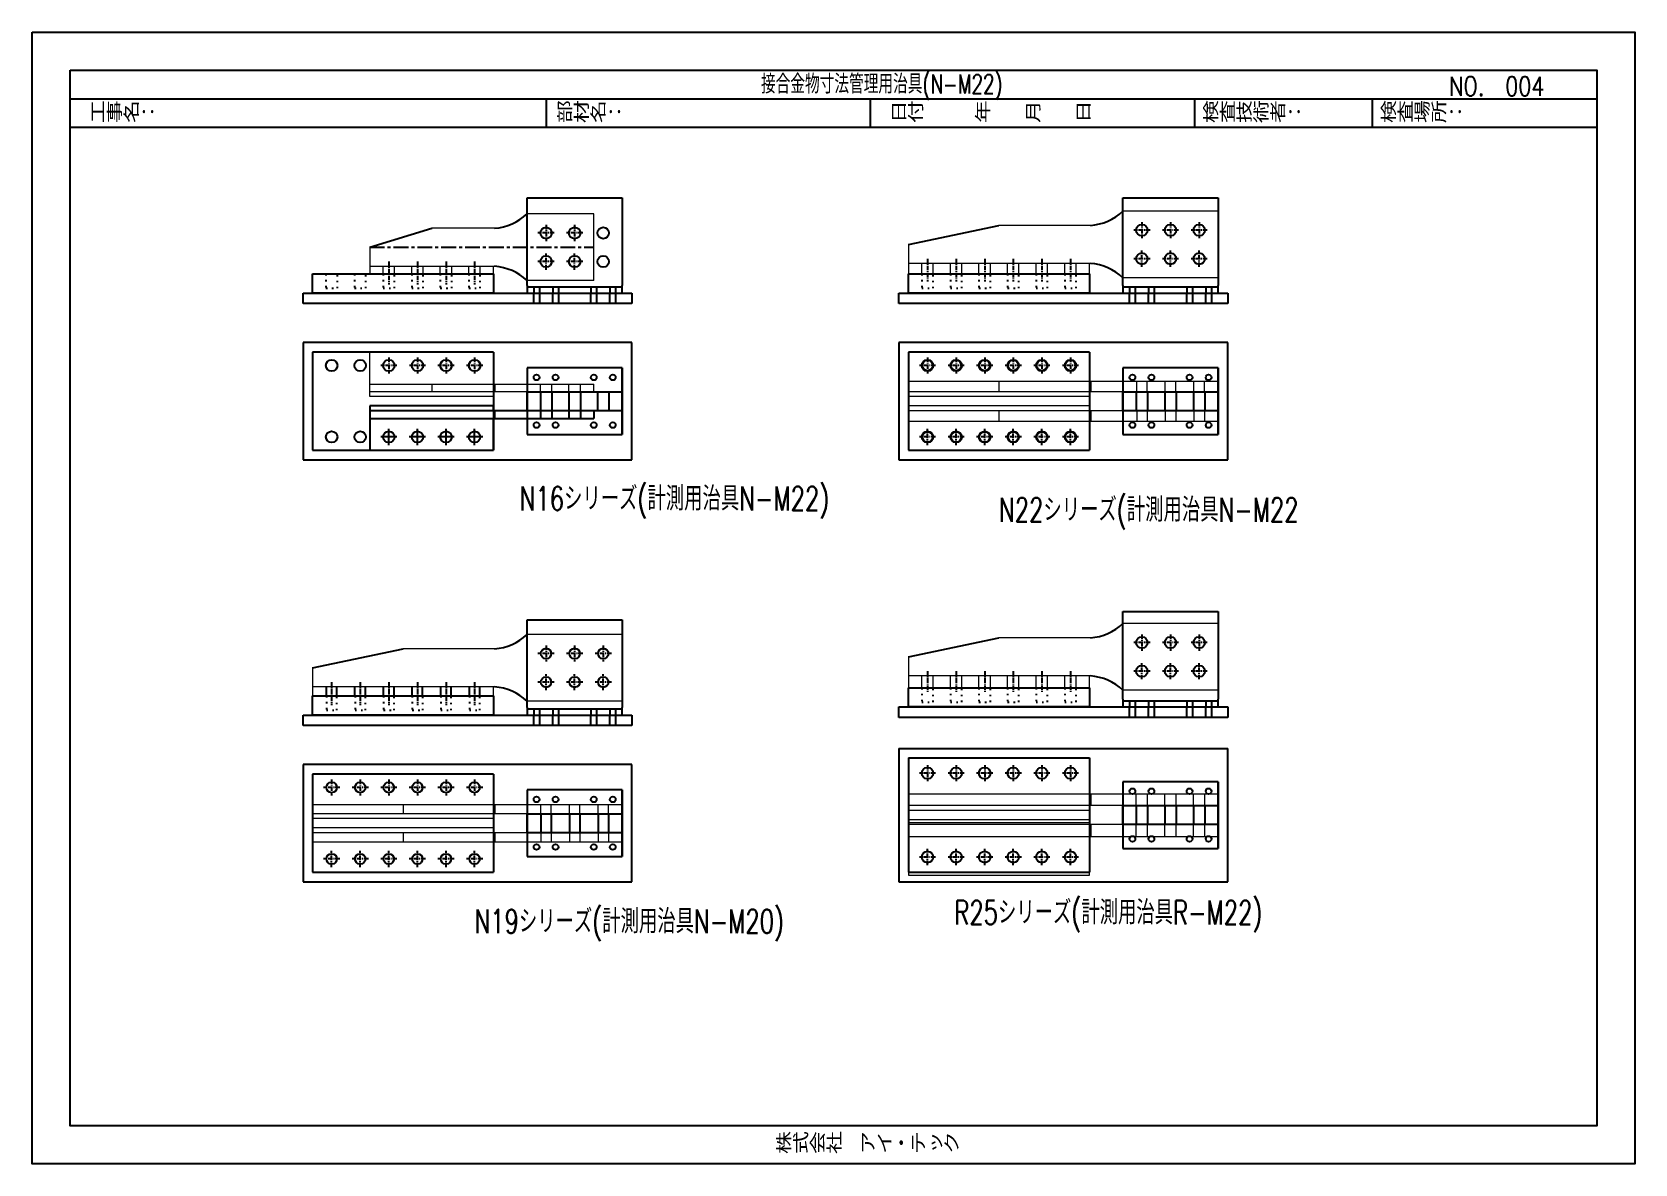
# Model space of a CAD drawing. Header units: millimetres. Extents: x 0 to 15432, y -11 to 7128.
# Drawn here: x 12068 to 15432, y 2376 to 4752 of the extents above; entities that cross this region are included whole.
import ezdxf

# ---------------------------------------------------------------- set-up
doc = ezdxf.new("R2010")
doc.units = ezdxf.units.MM
doc.header["$LTSCALE"] = 5
for name, pattern in [('ACAD_ISO03W100', [30, 12, -18]), ('CENTER1', [10, 6.25, -1.25, 1.25, -1.25]), ('DOT', [2.5, 0.625, -1.875]), ('JIS_08_50', [53, 50, -1.125, 0.75, -1.125])]:
    doc.linetypes.add(name, pattern=pattern)
doc.layers.get('0').update_dxf_attribs({"color": 255})
for name, color, linetype in [('01', 7, 'Continuous'), ('CENTER', 2, 'JIS_08_50'), ('LAYER6', 7, 'Continuous'), ('寸法', 4, 'Continuous'), ('溶接', 241, 'Continuous'), ('補助線', 7, 'ACAD_ISO03W100'), ('金物', 142, 'Continuous')]:
    doc.layers.add(name, color=color, linetype=linetype)
doc.styles.get("Standard").update_dxf_attribs({"font": 'simplex.shx', "width": 0.7, "height": 2.5, "bigfont": '@extfont2.shx'})
doc.styles.add('SUNPOU', font='simplex.shx', dxfattribs={"width": 0.7, "bigfont": 'extfont2.shx'})
doc.styles.add('SUNPOU2', font='simplex.shx', dxfattribs={"width": 0.7, "height": 50, "bigfont": 'extfont2.shx'})

msp = doc.modelspace()

# ---------------------------------------------------------------- texts
at = {"layer": '01', "linetype": 'Continuous', "style": 'SUNPOU2', "width": 0.7}
for s, p in [('N16シリーズ(計測用治具N-M22)', (13091.59, 3747.76)), ('N22シリーズ(計測用治具N-M22', (14097.555, 3724.218)), ('R25シリーズ(計測用治具R-M22)', (14003.686, 2878.942)), ('N19シリーズ(計測用治具N-M20)', (12996.752, 2860.314))]:
    msp.add_text(s, height=50, dxfattribs=at).set_placement(p)
at = {"layer": 'LAYER6', "color": 0, "linetype": 'Continuous', "lineweight": -3, "style": 'SUNPOU', "width": 0.7}
msp.add_text('接合金物寸法管理用治具(N-M22)', height=40, dxfattribs=at).set_placement((13597.829, 4622.926))
at = {"layer": 'LAYER6', "color": 0, "linetype": 'Continuous', "lineweight": -3, "width": 0.8}
for s, p in [('NO.  004', (15041.789, 4618.209)), ('工事名：', (12188.009, 4562.926)), ('部材名：', (13167.834, 4562.926)), ('日付\u3000\u3000\u3000年\u3000\u3000月\u3000\u3000日', (13869.219, 4562.926)), ('検査技術者：', (14523.744, 4562.926)), ('検査場所：', (14897.044, 4562.926)), ('株式会社\u3000アイ・テック', (13628.093, 2398.755)), ('株式会社\u3000アイ・テック', (13628.093, 2398.755))]:
    msp.add_text(s, height=40, dxfattribs=at).set_placement(p)

# ---------------------------------------------------------------- linework, layer by layer
at = {"linetype": 'Continuous', "lineweight": -3}
for p, q in [((12148, 4612), (15352, 4612)), ((13148, 4552), (13148, 4612)), ((13828, 4552), (13828, 4612)), ((14508, 4552), (14508, 4612)), ((14881.301, 4552), (14881.301, 4612)), ((12148, 4552), (15352, 4552))]:
    msp.add_line(p, q, dxfattribs=at)
for points in [[(12068, 4752), (15432, 4752), (15432, 2376), (12068, 2376)], [(12148, 4672), (15352, 4672), (15352, 2456), (12148, 2456)]]:
    msp.add_lwpolyline(points, close=True, dxfattribs=at)
at = {"layer": '01', "linetype": 'DOT'}
for p, q in [((12684.754, 4244.211), (12684.754, 4214.211)), ((12708.754, 4214.211), (12708.754, 4244.211)), ((12744.754, 4244.211), (12744.754, 4214.211)), ((12768.754, 4214.211), (12768.754, 4244.211)), ((12804.754, 4244.211), (12804.754, 4214.211)), ((12828.754, 4214.211), (12828.754, 4244.211)), ((12864.754, 4244.211), (12864.754, 4214.211)), ((12888.754, 4214.211), (12888.754, 4244.211)), ((12924.754, 4244.211), (12924.754, 4214.211)), ((12948.754, 4214.211), (12948.754, 4244.211)), ((12984.754, 4244.211), (12984.754, 4214.211)), ((13008.754, 4214.211), (13008.754, 4244.211)), ((13935.307, 4244.211), (13935.307, 4214.211)), ((13959.307, 4214.211), (13959.307, 4244.211)), ((13995.307, 4244.211), (13995.307, 4214.211)), ((14019.307, 4214.211), (14019.307, 4244.211)), ((14055.307, 4244.211), (14055.307, 4214.211)), ((14079.307, 4214.211), (14079.307, 4244.211)), ((14115.307, 4244.211), (14115.307, 4214.211)), ((14139.307, 4214.211), (14139.307, 4244.211)), ((14175.307, 4244.211), (14175.307, 4214.211)), ((14199.307, 4214.211), (14199.307, 4244.211)), ((14235.307, 4244.211), (14235.307, 4214.211)), ((14259.307, 4214.211), (14259.307, 4244.211)), ((12684.754, 4214.211), (12708.754, 4214.211)), ((12744.754, 4214.211), (12768.754, 4214.211)), ((12804.754, 4214.211), (12828.754, 4214.211)), ((12864.754, 4214.211), (12888.754, 4214.211)), ((12924.754, 4214.211), (12948.754, 4214.211)), ((12984.754, 4214.211), (13008.754, 4214.211)), ((13935.307, 4214.211), (13959.307, 4214.211)), ((13995.307, 4214.211), (14019.307, 4214.211)), ((14055.307, 4214.211), (14079.307, 4214.211)), ((14115.307, 4214.211), (14139.307, 4214.211)), ((14175.307, 4214.211), (14199.307, 4214.211)), ((14235.307, 4214.211), (14259.307, 4214.211)), ((13935.307, 3375.393), (13935.307, 3345.393)), ((13959.307, 3345.393), (13959.307, 3375.393)), ((13995.307, 3375.393), (13995.307, 3345.393)), ((14019.307, 3345.393), (14019.307, 3375.393)), ((14055.307, 3375.393), (14055.307, 3345.393)), ((14079.307, 3345.393), (14079.307, 3375.393)), ((14115.307, 3375.393), (14115.307, 3345.393)), ((14139.307, 3345.393), (14139.307, 3375.393)), ((14175.307, 3375.393), (14175.307, 3345.393)), ((14199.307, 3345.393), (14199.307, 3375.393)), ((14235.307, 3375.393), (14235.307, 3345.393)), ((14259.307, 3345.393), (14259.307, 3375.393)), ((12685.754, 3358.393), (12685.754, 3328.393)), ((12707.754, 3328.393), (12707.754, 3358.393)), ((12745.872, 3358.393), (12745.872, 3328.393)), ((12767.872, 3328.393), (12767.872, 3358.393)), ((12805.872, 3358.393), (12805.872, 3328.393)), ((12827.872, 3328.393), (12827.872, 3358.393)), ((12865.872, 3358.393), (12865.872, 3328.393)), ((12887.872, 3328.393), (12887.872, 3358.393)), ((12925.872, 3358.393), (12925.872, 3328.393)), ((12947.872, 3328.393), (12947.872, 3358.393)), ((12985.872, 3358.393), (12985.872, 3328.393)), ((13007.872, 3328.393), (13007.872, 3358.393)), ((13935.307, 3345.393), (13959.307, 3345.393)), ((13995.307, 3345.393), (14019.307, 3345.393)), ((14055.307, 3345.393), (14079.307, 3345.393)), ((14115.307, 3345.393), (14139.307, 3345.393)), ((14175.307, 3345.393), (14199.307, 3345.393)), ((14235.307, 3345.393), (14259.307, 3345.393)), ((12685.754, 3328.393), (12707.754, 3328.393)), ((12745.872, 3328.393), (12767.872, 3328.393)), ((12805.872, 3328.393), (12827.872, 3328.393)), ((12865.872, 3328.393), (12887.872, 3328.393)), ((12925.872, 3328.393), (12947.872, 3328.393)), ((12985.872, 3328.393), (13007.872, 3328.393))]:
    msp.add_line(p, q, dxfattribs=at)
at = {"layer": '01', "linetype": 'Continuous'}
for p, q in [((13120.754, 4216.211), (13120.754, 4204.211)), ((13132.754, 4216.211), (13132.754, 4204.211)), ((13160.754, 4216.211), (13160.754, 4204.211)), ((13172.754, 4216.211), (13172.754, 4204.211)), ((13240.754, 4216.211), (13240.754, 4204.211)), ((13252.754, 4216.211), (13252.754, 4204.211)), ((13280.754, 4216.211), (13280.754, 4204.211)), ((13292.754, 4216.211), (13292.754, 4204.211)), ((14371.307, 4216.211), (14371.307, 4204.211)), ((14383.307, 4216.211), (14383.307, 4204.211)), ((14411.307, 4216.211), (14411.307, 4204.211)), ((14423.307, 4216.211), (14423.307, 4204.211)), ((14491.307, 4216.211), (14491.307, 4204.211)), ((14503.307, 4216.211), (14503.307, 4204.211)), ((14531.307, 4216.211), (14531.307, 4204.211)), ((14543.307, 4216.211), (14543.307, 4204.211)), ((13120.754, 4182.211), (13120.754, 4204.211)), ((13132.754, 4204.211), (13132.754, 4182.211)), ((13160.754, 4182.211), (13160.754, 4204.211)), ((13172.754, 4204.211), (13172.754, 4182.211)), ((13240.754, 4182.211), (13240.754, 4204.211)), ((13252.754, 4204.211), (13252.754, 4182.211)), ((13280.754, 4182.211), (13280.754, 4204.211)), ((13292.754, 4204.211), (13292.754, 4182.211)), ((14371.307, 4182.211), (14371.307, 4204.211)), ((14383.307, 4204.211), (14383.307, 4182.211)), ((14411.307, 4182.211), (14411.307, 4204.211)), ((14423.307, 4204.211), (14423.307, 4182.211)), ((14491.307, 4182.211), (14491.307, 4204.211)), ((14503.307, 4204.211), (14503.307, 4182.211)), ((14531.307, 4182.211), (14531.307, 4204.211)), ((14543.307, 4204.211), (14543.307, 4182.211)), ((13134.754, 3997.076), (13134.754, 3957.076)), ((13158.754, 3997.076), (13158.754, 3957.076)), ((13194.754, 3997.076), (13194.754, 3957.076)), ((13218.754, 3997.076), (13218.754, 3957.076)), ((13254.754, 3997.076), (13254.754, 3957.076)), ((13278.754, 3997.076), (13278.754, 3957.076)), ((14385.307, 3997.076), (14385.307, 3957.076)), ((14409.307, 3997.076), (14409.307, 3957.076)), ((14445.307, 3997.076), (14445.307, 3957.076)), ((14469.307, 3997.076), (14469.307, 3957.076)), ((14505.307, 3997.076), (14505.307, 3957.076)), ((14529.307, 3997.076), (14529.307, 3957.076)), ((13120.754, 3330.393), (13120.754, 3318.393)), ((13132.754, 3330.393), (13132.754, 3318.393)), ((13160.754, 3330.393), (13160.754, 3318.393)), ((13172.754, 3330.393), (13172.754, 3318.393)), ((13240.754, 3330.393), (13240.754, 3318.393)), ((13252.754, 3330.393), (13252.754, 3318.393)), ((13280.754, 3330.393), (13280.754, 3318.393)), ((13292.754, 3330.393), (13292.754, 3318.393)), ((14371.307, 3347.393), (14371.307, 3335.393)), ((14371.307, 3313.393), (14371.307, 3335.393)), ((14383.307, 3347.393), (14383.307, 3335.393)), ((14383.307, 3335.393), (14383.307, 3313.393)), ((14411.307, 3347.393), (14411.307, 3335.393)), ((14411.307, 3313.393), (14411.307, 3335.393)), ((14423.307, 3347.393), (14423.307, 3335.393)), ((14423.307, 3335.393), (14423.307, 3313.393)), ((14491.307, 3347.393), (14491.307, 3335.393)), ((14491.307, 3313.393), (14491.307, 3335.393)), ((14503.307, 3347.393), (14503.307, 3335.393)), ((14503.307, 3335.393), (14503.307, 3313.393)), ((14531.307, 3347.393), (14531.307, 3335.393)), ((14531.307, 3313.393), (14531.307, 3335.393)), ((14543.307, 3347.393), (14543.307, 3335.393)), ((14543.307, 3335.393), (14543.307, 3313.393)), ((13120.754, 3296.393), (13120.754, 3318.393)), ((13132.754, 3318.393), (13132.754, 3296.393)), ((13160.754, 3296.393), (13160.754, 3318.393)), ((13172.754, 3318.393), (13172.754, 3296.393)), ((13240.754, 3296.393), (13240.754, 3318.393)), ((13252.754, 3318.393), (13252.754, 3296.393)), ((13280.754, 3296.393), (13280.754, 3318.393)), ((13292.754, 3318.393), (13292.754, 3296.393)), ((13135.754, 3111.258), (13135.754, 3071.258)), ((13157.754, 3111.258), (13157.754, 3071.258)), ((13195.754, 3111.258), (13195.754, 3071.258)), ((13217.754, 3111.258), (13217.754, 3071.258)), ((13255.754, 3111.258), (13255.754, 3071.258)), ((13277.754, 3111.258), (13277.754, 3071.258)), ((14385.307, 3128.258), (14385.307, 3088.258)), ((14409.307, 3128.258), (14409.307, 3088.258)), ((14445.307, 3128.258), (14445.307, 3088.258)), ((14469.307, 3128.258), (14469.307, 3088.258)), ((14505.307, 3128.258), (14505.307, 3088.258)), ((14529.307, 3128.258), (14529.307, 3088.258))]:
    msp.add_line(p, q, dxfattribs=at)
at = {"layer": 'CENTER', "color": 7, "linetype": 'CENTER1'}
msp.add_line((12776.754, 4300.211), (13246.754, 4300.211), dxfattribs=at)
at = {"layer": '寸法', "linetype": 'CENTER1', "ltscale": 0.3}
for p, q in [((13146.754, 4347.211), (13146.754, 4313.211)), ((13206.754, 4347.211), (13206.754, 4313.211)), ((13163.754, 4330.211), (13129.754, 4330.211)), ((13223.754, 4330.211), (13189.754, 4330.211)), ((13146.754, 4253.211), (13146.754, 4287.211)), ((13206.754, 4253.211), (13206.754, 4287.211)), ((12816.754, 4270.211), (12816.754, 4222.211)), ((12876.754, 4270.211), (12876.754, 4222.211)), ((12936.754, 4270.211), (12936.754, 4222.211)), ((12996.754, 4270.211), (12996.754, 4222.211)), ((13163.754, 4270.211), (13129.754, 4270.211)), ((13223.754, 4270.211), (13189.754, 4270.211)), ((12833.865, 4052.079), (12799.865, 4052.079)), ((12816.865, 4069.079), (12816.865, 4035.079)), ((12893.865, 4052.079), (12859.865, 4052.079)), ((12876.865, 4069.079), (12876.865, 4035.079)), ((12953.865, 4052.079), (12919.865, 4052.079)), ((12936.865, 4069.079), (12936.865, 4035.079)), ((13013.865, 4052.079), (12979.865, 4052.079)), ((12996.865, 4069.079), (12996.865, 4035.079)), ((13163.754, 3447.393), (13129.754, 3447.393)), ((13146.754, 3464.393), (13146.754, 3430.393)), ((13223.754, 3447.393), (13189.754, 3447.393)), ((13206.754, 3464.393), (13206.754, 3430.393)), ((13283.754, 3447.393), (13249.754, 3447.393)), ((13266.754, 3464.393), (13266.754, 3430.393)), ((13146.754, 3370.393), (13146.754, 3404.393)), ((13206.754, 3370.393), (13206.754, 3404.393)), ((13266.754, 3370.393), (13266.754, 3404.393)), ((12696.754, 3387.393), (12696.754, 3339.393)), ((12756.754, 3387.393), (12756.754, 3339.393)), ((12816.754, 3387.393), (12816.754, 3339.393)), ((12876.754, 3387.393), (12876.754, 3339.393)), ((12936.754, 3387.393), (12936.754, 3339.393)), ((12996.754, 3387.393), (12996.754, 3339.393)), ((13163.754, 3387.393), (13129.754, 3387.393)), ((13223.754, 3387.393), (13189.754, 3387.393)), ((13283.754, 3387.393), (13249.754, 3387.393))]:
    msp.add_line(p, q, dxfattribs=at)
at = {"layer": '溶接', "linetype": 'Continuous'}
for p, q in [((13106.754, 4220.211), (13106.754, 4404.211)), ((13106.754, 4404.211), (13306.754, 4404.211)), ((13306.754, 4404.211), (13306.754, 4220.211)), ((14357.307, 4220.211), (14357.307, 4404.211)), ((14357.307, 4404.211), (14557.307, 4404.211)), ((14557.307, 4404.211), (14557.307, 4220.211)), ((12656.754, 4204.211), (12656.754, 4244.211)), ((12656.754, 4244.211), (13036.754, 4244.211)), ((13036.754, 4244.211), (13036.754, 4204.211)), ((13907.307, 4204.211), (13907.307, 4244.211)), ((13907.307, 4244.211), (14287.307, 4244.211)), ((14287.307, 4244.211), (14287.307, 4204.211)), ((13106.754, 4220.211), (13106.754, 4204.211)), ((13306.754, 4216.211), (13106.754, 4216.211)), ((13306.754, 4204.211), (13306.754, 4220.211)), ((14357.307, 4220.211), (14357.307, 4204.211)), ((14557.307, 4216.211), (14357.307, 4216.211)), ((14557.307, 4204.211), (14557.307, 4220.211)), ((12636.754, 4204.211), (13326.754, 4204.211)), ((12636.754, 4182.211), (12636.754, 4204.211)), ((13326.754, 4182.211), (12636.754, 4182.211)), ((13036.754, 4204.211), (12656.754, 4204.211)), ((13106.754, 4204.211), (13306.754, 4204.211)), ((13326.754, 4204.211), (13326.754, 4182.211)), ((13887.307, 4204.211), (14577.307, 4204.211)), ((13887.307, 4182.211), (13887.307, 4204.211)), ((14577.307, 4182.211), (13887.307, 4182.211)), ((14287.307, 4204.211), (13907.307, 4204.211)), ((14357.307, 4204.211), (14557.307, 4204.211)), ((14577.307, 4204.211), (14577.307, 4182.211)), ((13326.754, 4100.076), (12636.754, 4100.076)), ((12636.754, 4100.076), (12636.754, 3854.076)), ((12656.754, 4080.076), (12656.754, 3874.076)), ((13036.754, 4080.076), (12656.754, 4080.076)), ((13036.754, 4080.076), (13036.754, 3874.076)), ((13326.754, 3854.076), (13326.754, 4100.076)), ((14577.307, 4100.076), (13887.307, 4100.076)), ((13887.307, 4100.076), (13887.307, 3854.076)), ((13907.307, 4080.076), (13907.307, 3874.076)), ((14287.307, 4080.076), (13907.307, 4080.076)), ((14287.307, 4080.076), (14287.307, 3874.076)), ((14577.307, 3854.076), (14577.307, 4100.076)), ((13106.754, 4047.076), (13106.754, 3907.076)), ((13306.754, 4047.076), (13106.754, 4047.076)), ((13106.754, 4047.076), (13106.754, 3907.076)), ((13306.754, 3907.076), (13306.754, 4047.076)), ((13306.754, 4047.076), (13306.754, 3907.076)), ((14357.307, 4047.076), (14357.307, 3907.076)), ((14557.307, 4047.076), (14357.307, 4047.076)), ((14357.307, 4047.076), (14357.307, 3907.076)), ((14557.307, 3907.076), (14557.307, 4047.076)), ((14557.307, 4047.076), (14557.307, 3907.076)), ((13106.754, 3907.076), (13306.754, 3907.076)), ((14357.307, 3907.076), (14557.307, 3907.076)), ((12656.754, 3874.076), (13036.754, 3874.076)), ((13907.307, 3874.076), (14287.307, 3874.076)), ((12636.754, 3854.076), (13326.754, 3854.076)), ((12636.754, 3854.076), (13326.754, 3854.076)), ((13887.307, 3854.076), (14577.307, 3854.076)), ((13887.307, 3854.076), (14577.307, 3854.076)), ((14357.307, 3351.393), (14357.307, 3535.393)), ((14357.307, 3535.393), (14557.307, 3535.393)), ((14557.307, 3535.393), (14557.307, 3351.393)), ((13106.754, 3334.393), (13106.754, 3518.393)), ((13106.754, 3518.393), (13306.754, 3518.393)), ((13306.754, 3518.393), (13306.754, 3334.393)), ((13907.307, 3335.393), (13907.307, 3375.393)), ((13907.307, 3375.393), (14287.307, 3375.393)), ((14287.307, 3375.393), (14287.307, 3335.393)), ((12656.754, 3318.393), (12656.754, 3358.393)), ((12656.754, 3358.393), (13036.754, 3358.393)), ((13036.754, 3358.393), (13036.754, 3318.393)), ((13106.754, 3334.393), (13106.754, 3318.393)), ((13306.754, 3330.393), (13106.754, 3330.393)), ((13306.754, 3318.393), (13306.754, 3334.393)), ((13887.307, 3335.393), (14577.307, 3335.393)), ((13887.307, 3313.393), (13887.307, 3335.393)), ((14287.307, 3335.393), (13907.307, 3335.393)), ((14357.307, 3351.393), (14357.307, 3335.393)), ((14557.307, 3347.393), (14357.307, 3347.393)), ((14357.307, 3335.393), (14557.307, 3335.393)), ((14557.307, 3335.393), (14557.307, 3351.393)), ((14577.307, 3335.393), (14577.307, 3313.393)), ((12636.754, 3318.393), (13326.754, 3318.393)), ((12636.754, 3296.393), (12636.754, 3318.393)), ((13036.754, 3318.393), (12656.754, 3318.393)), ((13106.754, 3318.393), (13306.754, 3318.393)), ((13326.754, 3318.393), (13326.754, 3296.393)), ((14577.307, 3313.393), (13887.307, 3313.393)), ((13326.754, 3296.393), (12636.754, 3296.393)), ((13887.307, 3248.258), (13887.307, 2968.258)), ((13887.307, 3248.258), (14577.307, 3248.258)), ((14577.307, 2968.258), (14577.307, 3248.258)), ((13326.754, 3214.258), (12636.754, 3214.258)), ((12636.754, 3214.258), (12636.754, 2968.258)), ((13326.754, 2968.258), (13326.754, 3214.258)), ((13907.307, 3228.258), (13907.307, 2988.258)), ((13907.307, 3228.258), (14287.307, 3228.258)), ((14287.307, 3228.258), (14287.307, 2988.258)), ((12656.754, 3194.258), (12656.754, 2988.258)), ((13036.754, 3194.258), (12656.754, 3194.258)), ((13036.754, 3194.258), (13036.754, 2988.258)), ((14357.307, 3178.258), (14357.307, 3038.258)), ((14557.307, 3178.258), (14357.307, 3178.258)), ((14357.307, 3178.258), (14357.307, 3038.258)), ((14557.307, 3038.258), (14557.307, 3178.258)), ((14557.307, 3178.258), (14557.307, 3038.258)), ((13106.754, 3161.258), (13106.754, 3021.258)), ((13306.754, 3161.258), (13106.754, 3161.258)), ((13106.754, 3161.258), (13106.754, 3021.258)), ((13306.754, 3021.258), (13306.754, 3161.258)), ((13306.754, 3161.258), (13306.754, 3021.258)), ((14357.307, 3038.258), (14557.307, 3038.258)), ((13106.754, 3021.258), (13306.754, 3021.258)), ((12636.754, 2968.258), (13326.754, 2968.258)), ((12656.754, 2988.258), (13036.754, 2988.258)), ((13887.307, 2968.258), (14577.307, 2968.258)), ((13907.307, 2988.258), (14287.307, 2988.258))]:
    msp.add_line(p, q, dxfattribs=at)
for points in [[(13106.754, 3957.076), (13106.754, 3997.076), (13306.754, 3997.076), (13306.754, 3957.076)], [(14357.307, 3957.076), (14357.307, 3997.076), (14557.307, 3997.076), (14557.307, 3957.076)], [(13106.754, 3071.258), (13106.754, 3111.258), (13306.754, 3111.258), (13306.754, 3071.258)], [(14357.307, 3088.258), (14357.307, 3128.258), (14557.307, 3128.258), (14557.307, 3088.258)]]:
    msp.add_lwpolyline(points, close=True, dxfattribs=at)
for centre, radius in [((13146.754, 4330.211), 12), ((13206.754, 4330.211), 12), ((13266.754, 4330.211), 12), ((14397.307, 4336.211), 12), ((14457.307, 4336.211), 12), ((14517.307, 4336.211), 12), ((13146.754, 4270.211), 12), ((13206.754, 4270.211), 12), ((13266.754, 4270.211), 12), ((14397.307, 4276.211), 12), ((14457.307, 4276.211), 12), ((14517.307, 4276.211), 12), ((12696.754, 4052.076), 12), ((12696.754, 4052.076), 12), ((12756.754, 4052.076), 12), ((12816.754, 4052.076), 12), ((12876.754, 4052.076), 12), ((12936.754, 4052.076), 12), ((12996.754, 4052.076), 12), ((13947.307, 4052.076), 12), ((13947.307, 4052.076), 12), ((14007.307, 4052.076), 12), ((14067.307, 4052.076), 12), ((14127.307, 4052.076), 12), ((14187.307, 4052.076), 12), ((14247.307, 4052.076), 12), ((13126.754, 4027.076), 6), ((13126.754, 4027.076), 6), ((13166.754, 4027.076), 6), ((13166.754, 4027.076), 6), ((13246.754, 4027.076), 6), ((13246.754, 4027.076), 6), ((13286.754, 4027.076), 6), ((13286.754, 4027.076), 6), ((14377.307, 4027.076), 6), ((14377.307, 4027.076), 6), ((14417.307, 4027.076), 6), ((14417.307, 4027.076), 6), ((14497.307, 4027.076), 6), ((14497.307, 4027.076), 6), ((14537.307, 4027.076), 6), ((14537.307, 4027.076), 6), ((12696.754, 3902.076), 12), ((12696.754, 3902.076), 12), ((12756.754, 3902.076), 12), ((12816.754, 3902.076), 12), ((12876.754, 3902.076), 12), ((12936.754, 3902.076), 12), ((12996.754, 3902.076), 12), ((13126.754, 3927.076), 6), ((13126.754, 3927.076), 6), ((13166.754, 3927.076), 6), ((13166.754, 3927.076), 6), ((13246.754, 3927.076), 6), ((13246.754, 3927.076), 6), ((13286.754, 3927.076), 6), ((13286.754, 3927.076), 6), ((13947.307, 3902.076), 12), ((13947.307, 3902.076), 12), ((14007.307, 3902.076), 12), ((14067.307, 3902.076), 12), ((14127.307, 3902.076), 12), ((14187.307, 3902.076), 12), ((14247.307, 3902.076), 12), ((14377.307, 3927.076), 6), ((14377.307, 3927.076), 6), ((14417.307, 3927.076), 6), ((14417.307, 3927.076), 6), ((14497.307, 3927.076), 6), ((14497.307, 3927.076), 6), ((14537.307, 3927.076), 6), ((14537.307, 3927.076), 6), ((14397.307, 3470.393), 12), ((14457.307, 3470.393), 12), ((14517.307, 3470.393), 12), ((13146.754, 3447.393), 11), ((13206.754, 3447.393), 11), ((13266.754, 3447.393), 11), ((13146.754, 3387.393), 11), ((13206.754, 3387.393), 11), ((13266.754, 3387.393), 11), ((14397.307, 3410.393), 12), ((14457.307, 3410.393), 12), ((14517.307, 3410.393), 12), ((13947.307, 3196.258), 12), ((13947.307, 3196.258), 12), ((14007.307, 3196.258), 12), ((14067.307, 3196.258), 12), ((14127.307, 3196.258), 12), ((14187.307, 3196.258), 12), ((14247.307, 3196.258), 12), ((12696.754, 3166.258), 11), ((12756.754, 3166.258), 11), ((12816.754, 3166.258), 11), ((12876.754, 3166.258), 11), ((12936.754, 3166.258), 11), ((12996.754, 3166.258), 11), ((14377.307, 3158.258), 6), ((14377.307, 3158.258), 6), ((14417.307, 3158.258), 6), ((14417.307, 3158.258), 6), ((14497.307, 3158.258), 6), ((14497.307, 3158.258), 6), ((14537.307, 3158.258), 6), ((14537.307, 3158.258), 6), ((13126.754, 3141.258), 6), ((13126.754, 3141.258), 6), ((13166.754, 3141.258), 6), ((13166.754, 3141.258), 6), ((13246.754, 3141.258), 6), ((13246.754, 3141.258), 6), ((13286.754, 3141.258), 6), ((13286.754, 3141.258), 6), ((14377.307, 3058.258), 6), ((14377.307, 3058.258), 6), ((14417.307, 3058.258), 6), ((14417.307, 3058.258), 6), ((14497.307, 3058.258), 6), ((14497.307, 3058.258), 6), ((14537.307, 3058.258), 6), ((14537.307, 3058.258), 6), ((13126.754, 3041.258), 6), ((13126.754, 3041.258), 6), ((13166.754, 3041.258), 6), ((13166.754, 3041.258), 6), ((13246.754, 3041.258), 6), ((13246.754, 3041.258), 6), ((13286.754, 3041.258), 6), ((13286.754, 3041.258), 6), ((13947.307, 3020.258), 12), ((13947.307, 3020.258), 12), ((14007.307, 3020.258), 12), ((14067.307, 3020.258), 12), ((14127.307, 3020.258), 12), ((14187.307, 3020.258), 12), ((14247.307, 3020.258), 12), ((12696.754, 3016.258), 11), ((12756.754, 3016.258), 11), ((12816.754, 3016.258), 11), ((12876.754, 3016.258), 11), ((12936.754, 3016.258), 11), ((12996.754, 3016.258), 11)]:
    msp.add_circle(centre, radius, dxfattribs=at)
at = {"layer": '補助線', "lineweight": 18}
for p, q in [((12776.754, 4260.211), (12776.754, 4244.211)), ((12804.754, 4244.211), (12804.754, 4260.211)), ((12828.754, 4244.211), (12828.754, 4260.211)), ((12864.754, 4244.211), (12864.754, 4260.211)), ((12888.754, 4244.211), (12888.754, 4260.211)), ((12924.754, 4244.211), (12924.754, 4260.211)), ((12948.754, 4244.211), (12948.754, 4260.211)), ((12984.754, 4244.211), (12984.754, 4260.211)), ((13008.754, 4244.211), (13008.754, 4260.211)), ((13134.754, 3997.076), (13134.754, 4013.076)), ((13158.754, 3997.076), (13158.754, 4013.076)), ((13194.754, 3997.076), (13194.754, 4013.076)), ((13218.754, 3997.076), (13218.754, 4013.076)), ((13134.754, 3957.076), (13134.754, 3941.076)), ((13158.754, 3957.076), (13158.754, 3941.076)), ((13194.754, 3957.076), (13194.754, 3941.076)), ((13218.754, 3957.076), (13218.754, 3941.076))]:
    msp.add_line(p, q, dxfattribs=at)
at = {"layer": '補助線', "ltscale": 2}
for p, q in [((12685.754, 3358.393), (12685.754, 3377.393)), ((12707.754, 3358.393), (12707.754, 3377.393)), ((12745.754, 3358.393), (12745.754, 3377.393)), ((12767.754, 3358.393), (12767.754, 3377.393)), ((12805.754, 3358.393), (12805.754, 3377.393)), ((12827.754, 3358.393), (12827.754, 3377.393)), ((12865.754, 3358.393), (12865.754, 3377.393)), ((12887.754, 3358.393), (12887.754, 3377.393)), ((12925.754, 3358.393), (12925.754, 3377.393)), ((12947.754, 3358.393), (12947.754, 3377.393)), ((12985.754, 3358.393), (12985.754, 3377.393)), ((13007.754, 3358.393), (13007.754, 3377.393))]:
    msp.add_line(p, q, dxfattribs=at)
at = {"layer": '金物', "lineweight": 18}
for p, q in [((14557.307, 4376.211), (14357.307, 4376.211)), ((14557.307, 4236.211), (14557.307, 4376.211)), ((13038.754, 4340.211), (12906.754, 4340.211)), ((13246.754, 4370.211), (13106.754, 4370.211)), ((13246.754, 4230.211), (13246.754, 4370.211)), ((14289.307, 4346.211), (14097.307, 4346.211)), ((13907.307, 4306.211), (13907.307, 4266.211)), ((12776.754, 4300.211), (12776.754, 4260.211)), ((13038.754, 4260.211), (12776.754, 4260.211)), ((12776.754, 4244.211), (13036.754, 4244.211)), ((13036.754, 4244.211), (13036.754, 4260.211)), ((13907.307, 4266.211), (13907.307, 4244.211)), ((14289.307, 4266.211), (13907.307, 4266.211)), ((13907.307, 4244.211), (14287.307, 4244.211)), ((13935.307, 4244.211), (13935.307, 4266.211)), ((13959.307, 4244.211), (13959.307, 4266.211)), ((13995.307, 4244.211), (13995.307, 4266.211)), ((14019.307, 4244.211), (14019.307, 4266.211)), ((14055.307, 4244.211), (14055.307, 4266.211)), ((14079.307, 4244.211), (14079.307, 4266.211)), ((14115.307, 4244.211), (14115.307, 4266.211)), ((14139.307, 4244.211), (14139.307, 4266.211)), ((14175.307, 4244.211), (14175.307, 4266.211)), ((14199.307, 4244.211), (14199.307, 4266.211)), ((14235.307, 4244.211), (14235.307, 4266.211)), ((14259.307, 4244.211), (14259.307, 4266.211)), ((14287.307, 4244.211), (14287.307, 4266.211)), ((13246.754, 4230.211), (13106.754, 4230.211)), ((14557.307, 4236.211), (14357.307, 4236.211)), ((12656.754, 3987.076), (12656.754, 4080.076)), ((12656.754, 4080.076), (13036.754, 4080.076)), ((12776.754, 3987.076), (12776.754, 4080.076)), ((12776.754, 4080.076), (13036.754, 4080.076)), ((13036.754, 4080.076), (13036.754, 4016.076)), ((13036.754, 4080.076), (13036.754, 4013.076)), ((13907.307, 3987.076), (13907.307, 4080.076)), ((13907.307, 4080.076), (14287.307, 4080.076)), ((13907.307, 3987.076), (13907.307, 4080.076)), ((13907.307, 4080.076), (14287.307, 4080.076)), ((14287.307, 4080.076), (14287.307, 4019.076)), ((14287.307, 4080.076), (14287.307, 4016.076)), ((12776.754, 4013.076), (13246.754, 4013.076)), ((12906.754, 4013.076), (12906.754, 3997.076)), ((13106.754, 3997.076), (13106.754, 4013.076)), ((13246.754, 3997.076), (13246.754, 4013.076)), ((13907.307, 4019.076), (14557.307, 4019.076)), ((14097.307, 4019.076), (14097.307, 3997.076)), ((14357.307, 3997.076), (14357.307, 4019.076)), ((14386.307, 3997.076), (14386.307, 4019.076)), ((14408.307, 3997.076), (14408.307, 4019.076)), ((14446.307, 3997.076), (14446.307, 4019.076)), ((14468.307, 3997.076), (14468.307, 4019.076)), ((14506.307, 3997.076), (14506.307, 4019.076)), ((14528.307, 3997.076), (14528.307, 4019.076)), ((14557.307, 3997.076), (14557.307, 4019.076)), ((13246.754, 3997.076), (12776.754, 3997.076)), ((13036.754, 3987.076), (12776.754, 3987.076)), ((13036.754, 3997.076), (13036.754, 3987.076)), ((13036.754, 3997.076), (13036.754, 3987.076)), ((14557.307, 3997.076), (13907.307, 3997.076)), ((14287.307, 3987.076), (13907.307, 3987.076)), ((14287.307, 3997.076), (14287.307, 3987.076)), ((14287.307, 3997.076), (14287.307, 3987.076)), ((12656.754, 3967.076), (12656.754, 3874.076)), ((13036.754, 3957.076), (13036.754, 3967.076)), ((13036.754, 3874.076), (13036.754, 3938.076)), ((13106.754, 3957.076), (13106.754, 3941.076)), ((13246.754, 3957.076), (13246.754, 3941.076)), ((13907.307, 3967.076), (13907.307, 3874.076)), ((14287.307, 3967.076), (13907.307, 3967.076)), ((13907.307, 3967.076), (13907.307, 3874.076)), ((14557.307, 3957.076), (13907.307, 3957.076)), ((14097.307, 3957.076), (14097.307, 3935.076)), ((14287.307, 3957.076), (14287.307, 3967.076)), ((14287.307, 3957.076), (14287.307, 3967.076)), ((14287.307, 3874.076), (14287.307, 3938.076)), ((14357.307, 3957.076), (14357.307, 3935.076)), ((14386.307, 3957.076), (14386.307, 3935.076)), ((14408.307, 3957.076), (14408.307, 3935.076)), ((14446.307, 3957.076), (14446.307, 3935.076)), ((14468.307, 3957.076), (14468.307, 3935.076)), ((14506.307, 3957.076), (14506.307, 3935.076)), ((14528.307, 3957.076), (14528.307, 3935.076)), ((14557.307, 3957.076), (14557.307, 3935.076)), ((13907.307, 3935.076), (14557.307, 3935.076)), ((14287.307, 3874.076), (14287.307, 3935.076)), ((12656.754, 3874.076), (13036.754, 3874.076)), ((13907.307, 3874.076), (14287.307, 3874.076)), ((13907.307, 3874.076), (14287.307, 3874.076)), ((14557.307, 3510.393), (14357.307, 3510.393)), ((14557.307, 3370.393), (14557.307, 3510.393)), ((13306.754, 3487.393), (13106.754, 3487.393)), ((13306.754, 3347.393), (13306.754, 3487.393)), ((14289.307, 3480.393), (14097.307, 3480.393)), ((13038.754, 3457.393), (12846.754, 3457.393)), ((13907.307, 3440.393), (13907.307, 3400.393)), ((12656.754, 3417.393), (12656.754, 3377.393)), ((13907.307, 3400.393), (13907.307, 3375.393)), ((14289.307, 3400.393), (13907.307, 3400.393)), ((13935.307, 3375.393), (13935.307, 3400.393)), ((13959.307, 3375.393), (13959.307, 3400.393)), ((13995.307, 3375.393), (13995.307, 3400.393)), ((14019.307, 3375.393), (14019.307, 3400.393)), ((14055.307, 3375.393), (14055.307, 3400.393)), ((14079.307, 3375.393), (14079.307, 3400.393)), ((14115.307, 3375.393), (14115.307, 3400.393)), ((14139.307, 3375.393), (14139.307, 3400.393)), ((14175.307, 3375.393), (14175.307, 3400.393)), ((14199.307, 3375.393), (14199.307, 3400.393)), ((14235.307, 3375.393), (14235.307, 3400.393)), ((14259.307, 3375.393), (14259.307, 3400.393)), ((14287.307, 3375.393), (14287.307, 3400.393)), ((12656.754, 3377.393), (12656.754, 3358.393)), ((13038.754, 3377.393), (12656.754, 3377.393)), ((13036.754, 3358.393), (13036.754, 3377.393)), ((13907.307, 3375.393), (14287.307, 3375.393)), ((14557.307, 3370.393), (14357.307, 3370.393)), ((12656.754, 3358.393), (13036.754, 3358.393)), ((13306.754, 3347.393), (13106.754, 3347.393)), ((13907.307, 3118.258), (13907.307, 3228.258)), ((13907.307, 3228.258), (14287.307, 3228.258)), ((13907.307, 3118.258), (13907.307, 3211.258)), ((14287.307, 3228.258), (14287.307, 3147.258)), ((14287.307, 3228.258), (14287.307, 3153.258)), ((12656.754, 3101.258), (12656.754, 3194.258)), ((12656.754, 3194.258), (13036.754, 3194.258)), ((13036.754, 3194.258), (13036.754, 3130.258)), ((12656.754, 3130.258), (13306.754, 3130.258)), ((12846.754, 3130.258), (12846.754, 3111.258)), ((13106.754, 3111.258), (13106.754, 3130.258)), ((13135.754, 3111.258), (13135.754, 3130.258)), ((13157.754, 3111.258), (13157.754, 3130.258)), ((13195.754, 3111.258), (13195.754, 3130.258)), ((13217.754, 3111.258), (13217.754, 3130.258)), ((13255.754, 3111.258), (13255.754, 3130.258)), ((13277.754, 3111.258), (13277.754, 3130.258)), ((13306.754, 3111.258), (13306.754, 3130.258)), ((13907.307, 3153.258), (14557.307, 3153.258)), ((14357.307, 3128.258), (14357.307, 3153.258)), ((14385.307, 3128.258), (14385.307, 3153.258)), ((14409.307, 3128.258), (14409.307, 3153.258)), ((14445.307, 3128.258), (14445.307, 3153.258)), ((14469.307, 3128.258), (14469.307, 3153.258)), ((14505.307, 3128.258), (14505.307, 3153.258)), ((14529.307, 3128.258), (14529.307, 3153.258)), ((14557.307, 3128.258), (14557.307, 3153.258)), ((13306.754, 3111.258), (12656.754, 3111.258)), ((13036.754, 3101.258), (12656.754, 3101.258)), ((13036.754, 3111.258), (13036.754, 3101.258)), ((14557.307, 3128.258), (13907.307, 3128.258)), ((14287.307, 3118.258), (13907.307, 3118.258)), ((13907.307, 3098.258), (13907.307, 3005.258)), ((14287.307, 3098.258), (13907.307, 3098.258)), ((14287.307, 3128.258), (14287.307, 3118.258)), ((14287.307, 3128.258), (14287.307, 3118.258)), ((14287.307, 3088.258), (14287.307, 3098.258)), ((13036.754, 3081.258), (12656.754, 3081.258)), ((12656.754, 3081.258), (12656.754, 2988.258)), ((13306.754, 3071.258), (12656.754, 3071.258)), ((12846.754, 3071.258), (12846.754, 3052.258)), ((13036.754, 3071.258), (13036.754, 3081.258)), ((13106.754, 3071.258), (13106.754, 3052.258)), ((13135.754, 3071.258), (13135.754, 3052.258)), ((13157.754, 3071.258), (13157.754, 3052.258)), ((13195.754, 3071.258), (13195.754, 3052.258)), ((13217.754, 3071.258), (13217.754, 3052.258)), ((13255.754, 3071.258), (13255.754, 3052.258)), ((13277.754, 3071.258), (13277.754, 3052.258)), ((13306.754, 3071.258), (13306.754, 3052.258)), ((14287.307, 3092.258), (13907.307, 3092.258)), ((13907.307, 3092.258), (13907.307, 2982.258)), ((14557.307, 3088.258), (13907.307, 3088.258)), ((13907.307, 3063.258), (14557.307, 3063.258)), ((14287.307, 3082.258), (14287.307, 3092.258)), ((14287.307, 3005.258), (14287.307, 3069.258)), ((14357.307, 3088.258), (14357.307, 3063.258)), ((14385.307, 3063.258), (14385.307, 3088.258)), ((14409.307, 3063.258), (14409.307, 3088.258)), ((14445.307, 3063.258), (14445.307, 3088.258)), ((14469.307, 3063.258), (14469.307, 3088.258)), ((14505.307, 3063.258), (14505.307, 3088.258)), ((14529.307, 3063.258), (14529.307, 3088.258)), ((14557.307, 3088.258), (14557.307, 3063.258)), ((12656.754, 3052.258), (13306.754, 3052.258)), ((13036.754, 2988.258), (13036.754, 3052.258)), ((14287.307, 2982.258), (14287.307, 3057.258)), ((12656.754, 2988.258), (13036.754, 2988.258)), ((13907.307, 2982.258), (14287.307, 2982.258))]:
    msp.add_line(p, q, dxfattribs=at)
at = {"layer": '金物'}
for p, q in [((12776.754, 4300.211), (12906.754, 4340.211)), ((13907.307, 4306.211), (14097.307, 4346.211)), ((12776.754, 3967.076), (12776.754, 3874.076)), ((13036.754, 3967.076), (12776.754, 3967.076)), ((13246.754, 3957.076), (12776.754, 3957.076)), ((12776.754, 3941.076), (13246.754, 3941.076)), ((13036.754, 3957.076), (13036.754, 3967.076)), ((13036.754, 3874.076), (13036.754, 3941.076)), ((13106.754, 3957.076), (13106.754, 3941.076)), ((13134.754, 3957.076), (13134.754, 3941.076)), ((13158.754, 3957.076), (13158.754, 3941.076)), ((13194.754, 3957.076), (13194.754, 3941.076)), ((13218.754, 3957.076), (13218.754, 3941.076)), ((13246.754, 3957.076), (13246.754, 3941.076)), ((12816.754, 3885.076), (12816.754, 3919.076)), ((12876.754, 3885.076), (12876.754, 3919.076)), ((12936.754, 3885.076), (12936.754, 3919.076)), ((12996.754, 3885.076), (12996.754, 3919.076)), ((12776.754, 3874.076), (13036.754, 3874.076)), ((12833.754, 3902.076), (12799.754, 3902.076)), ((12893.754, 3902.076), (12859.754, 3902.076)), ((12953.754, 3902.076), (12919.754, 3902.076)), ((13013.754, 3902.076), (12979.754, 3902.076)), ((13907.307, 3440.393), (14097.307, 3480.393)), ((12656.754, 3417.393), (12846.754, 3457.393))]:
    msp.add_line(p, q, dxfattribs=at)
at = {"layer": '金物', "linetype": 'CENTER1', "ltscale": 0.3}
for p, q in [((14397.307, 4353.211), (14397.307, 4319.211)), ((14457.307, 4353.211), (14457.307, 4319.211)), ((14517.307, 4353.211), (14517.307, 4319.211)), ((14414.307, 4336.211), (14380.307, 4336.211)), ((14474.307, 4336.211), (14440.307, 4336.211)), ((14534.307, 4336.211), (14500.307, 4336.211)), ((13947.307, 4276.211), (13947.307, 4228.211)), ((14007.307, 4276.211), (14007.307, 4228.211)), ((14067.307, 4276.211), (14067.307, 4228.211)), ((14127.307, 4276.211), (14127.307, 4228.211)), ((14187.307, 4276.211), (14187.307, 4228.211)), ((14247.307, 4276.211), (14247.307, 4228.211)), ((14414.307, 4276.211), (14380.307, 4276.211)), ((14397.307, 4259.211), (14397.307, 4293.211)), ((14474.307, 4276.211), (14440.307, 4276.211)), ((14457.307, 4259.211), (14457.307, 4293.211)), ((14534.307, 4276.211), (14500.307, 4276.211)), ((14517.307, 4259.211), (14517.307, 4293.211)), ((13964.307, 4052.076), (13930.307, 4052.076)), ((13947.307, 4069.076), (13947.307, 4035.076)), ((14024.307, 4052.076), (13990.307, 4052.076)), ((14007.307, 4069.076), (14007.307, 4035.076)), ((14084.307, 4052.076), (14050.307, 4052.076)), ((14067.307, 4069.076), (14067.307, 4035.076)), ((14144.307, 4052.076), (14110.307, 4052.076)), ((14127.307, 4069.076), (14127.307, 4035.076)), ((14204.307, 4052.076), (14170.307, 4052.076)), ((14187.307, 4069.076), (14187.307, 4035.076)), ((14264.307, 4052.076), (14230.307, 4052.076)), ((14247.307, 4069.076), (14247.307, 4035.076)), ((13947.307, 3885.076), (13947.307, 3919.076)), ((14007.307, 3885.076), (14007.307, 3919.076)), ((14067.307, 3885.076), (14067.307, 3919.076)), ((14127.307, 3885.076), (14127.307, 3919.076)), ((14187.307, 3885.076), (14187.307, 3919.076)), ((14247.307, 3885.076), (14247.307, 3919.076)), ((13964.307, 3902.076), (13930.307, 3902.076)), ((14024.307, 3902.076), (13990.307, 3902.076)), ((14084.307, 3902.076), (14050.307, 3902.076)), ((14144.307, 3902.076), (14110.307, 3902.076)), ((14204.307, 3902.076), (14170.307, 3902.076)), ((14264.307, 3902.076), (14230.307, 3902.076)), ((14414.307, 3470.393), (14380.307, 3470.393)), ((14397.307, 3487.393), (14397.307, 3453.393)), ((14474.307, 3470.393), (14440.307, 3470.393)), ((14457.307, 3487.393), (14457.307, 3453.393)), ((14534.307, 3470.393), (14500.307, 3470.393)), ((14517.307, 3487.393), (14517.307, 3453.393)), ((13947.307, 3410.393), (13947.307, 3365.393)), ((14007.307, 3410.393), (14007.307, 3365.393)), ((14067.307, 3410.393), (14067.307, 3365.393)), ((14127.307, 3410.393), (14127.307, 3365.393)), ((14187.307, 3410.393), (14187.307, 3365.393)), ((14247.307, 3410.393), (14247.307, 3365.393)), ((14414.307, 3410.393), (14380.307, 3410.393)), ((14397.307, 3393.393), (14397.307, 3427.393)), ((14474.307, 3410.393), (14440.307, 3410.393)), ((14457.307, 3393.393), (14457.307, 3427.393)), ((14534.307, 3410.393), (14500.307, 3410.393)), ((14517.307, 3393.393), (14517.307, 3427.393)), ((13964.307, 3196.258), (13930.307, 3196.258)), ((13947.307, 3213.258), (13947.307, 3179.258)), ((14024.307, 3196.258), (13990.307, 3196.258)), ((14007.307, 3213.258), (14007.307, 3179.258)), ((14084.307, 3196.258), (14050.307, 3196.258)), ((14067.307, 3213.258), (14067.307, 3179.258)), ((14144.307, 3196.258), (14110.307, 3196.258)), ((14127.307, 3213.258), (14127.307, 3179.258)), ((14204.307, 3196.258), (14170.307, 3196.258)), ((14187.307, 3213.258), (14187.307, 3179.258)), ((14264.307, 3196.258), (14230.307, 3196.258)), ((14247.307, 3213.258), (14247.307, 3179.258)), ((12713.754, 3166.258), (12679.754, 3166.258)), ((12696.754, 3183.258), (12696.754, 3149.258)), ((12773.754, 3166.258), (12739.754, 3166.258)), ((12756.754, 3183.258), (12756.754, 3149.258)), ((12833.754, 3166.258), (12799.754, 3166.258)), ((12816.754, 3183.258), (12816.754, 3149.258)), ((12893.754, 3166.258), (12859.754, 3166.258)), ((12876.754, 3183.258), (12876.754, 3149.258)), ((12953.754, 3166.258), (12919.754, 3166.258)), ((12936.754, 3183.258), (12936.754, 3149.258)), ((13013.754, 3166.258), (12979.754, 3166.258)), ((12996.754, 3183.258), (12996.754, 3149.258)), ((12696.754, 2999.258), (12696.754, 3033.258)), ((12756.754, 2999.258), (12756.754, 3033.258)), ((12816.754, 2999.258), (12816.754, 3033.258)), ((12876.754, 2999.258), (12876.754, 3033.258)), ((12936.754, 2999.258), (12936.754, 3033.258)), ((12996.754, 2999.258), (12996.754, 3033.258)), ((13947.307, 3003.258), (13947.307, 3037.258)), ((14007.307, 3003.258), (14007.307, 3037.258)), ((14067.307, 3003.258), (14067.307, 3037.258)), ((14127.307, 3003.258), (14127.307, 3037.258)), ((14187.307, 3003.258), (14187.307, 3037.258)), ((14247.307, 3003.258), (14247.307, 3037.258)), ((12713.754, 3016.258), (12679.754, 3016.258)), ((12773.754, 3016.258), (12739.754, 3016.258)), ((12833.754, 3016.258), (12799.754, 3016.258)), ((12893.754, 3016.258), (12859.754, 3016.258)), ((12953.754, 3016.258), (12919.754, 3016.258)), ((13013.754, 3016.258), (12979.754, 3016.258)), ((13964.307, 3020.258), (13930.307, 3020.258)), ((14024.307, 3020.258), (13990.307, 3020.258)), ((14084.307, 3020.258), (14050.307, 3020.258)), ((14144.307, 3020.258), (14110.307, 3020.258)), ((14204.307, 3020.258), (14170.307, 3020.258)), ((14264.307, 3020.258), (14230.307, 3020.258))]:
    msp.add_line(p, q, dxfattribs=at)
at = {"layer": '金物', "ltscale": 2}
for p, q in [((13038.754, 4013.076), (13038.754, 3997.076)), ((14289.307, 4019.076), (14289.307, 3997.076)), ((14289.307, 3957.076), (14289.307, 3935.076)), ((13038.754, 3130.258), (13038.754, 3111.258)), ((14289.307, 3153.258), (14289.307, 3128.258)), ((13038.754, 3071.258), (13038.754, 3052.258)), ((14289.307, 3088.258), (14289.307, 3063.258))]:
    msp.add_line(p, q, dxfattribs=at)
at = {"layer": '金物', "ltscale": 4}
msp.add_line((13038.754, 3957.076), (13038.754, 3941.076), dxfattribs=at)
at = {"layer": '金物', "ltscale": 2.5}
for centre, radius in [((13146.754, 4330.211), 12), ((13206.754, 4330.211), 12), ((13146.754, 4270.211), 12), ((13206.754, 4270.211), 12), ((12816.865, 4052.079), 12), ((12876.865, 4052.079), 12), ((12936.865, 4052.079), 12), ((12996.865, 4052.079), 12), ((13947.307, 4052.076), 11), ((14007.307, 4052.076), 11), ((14067.307, 4052.076), 11), ((14127.307, 4052.076), 11), ((14187.307, 4052.076), 11), ((14247.307, 4052.076), 11), ((13947.307, 3902.076), 11), ((14007.307, 3902.076), 11), ((14067.307, 3902.076), 11), ((14127.307, 3902.076), 11), ((14187.307, 3902.076), 11), ((14247.307, 3902.076), 11), ((14397.307, 3470.393), 12), ((14457.307, 3470.393), 12), ((14517.307, 3470.393), 12), ((13146.754, 3447.393), 11), ((13206.754, 3447.393), 11), ((13266.754, 3447.393), 11), ((13146.754, 3387.393), 11), ((13206.754, 3387.393), 11), ((13266.754, 3387.393), 11), ((14397.307, 3410.393), 12), ((14457.307, 3410.393), 12), ((14517.307, 3410.393), 12), ((13947.307, 3196.258), 12), ((14007.307, 3196.258), 12), ((14067.307, 3196.258), 12), ((14127.307, 3196.258), 12), ((14187.307, 3196.258), 12), ((14247.307, 3196.258), 12), ((12696.754, 3166.258), 11), ((12756.754, 3166.258), 11), ((12816.754, 3166.258), 11), ((12876.754, 3166.258), 11), ((12936.754, 3166.258), 11), ((12996.754, 3166.258), 11), ((13947.307, 3020.258), 12), ((14007.307, 3020.258), 12), ((14067.307, 3020.258), 12), ((14127.307, 3020.258), 12), ((14187.307, 3020.258), 12), ((14247.307, 3020.258), 12), ((12696.754, 3016.258), 11), ((12756.754, 3016.258), 11), ((12816.754, 3016.258), 11), ((12876.754, 3016.258), 11), ((12936.754, 3016.258), 11), ((12996.754, 3016.258), 11)]:
    msp.add_circle(centre, radius, dxfattribs=at)
at = {"layer": '金物', "linetype": 'Continuous'}
for centre in [(14397.307, 4336.211), (14457.307, 4336.211), (14517.307, 4336.211), (14397.307, 4276.211), (14457.307, 4276.211), (14517.307, 4276.211)]:
    msp.add_circle(centre, 12, dxfattribs=at)
at = {"layer": '金物'}
for centre in [(12816.754, 3902.076), (12876.754, 3902.076), (12936.754, 3902.076), (12996.754, 3902.076)]:
    msp.add_circle(centre, 12, dxfattribs=at)
at = {"layer": '金物', "ltscale": 2}
for centre, start, end in [((14281.517, 4455.935), 274.060941, 313.550946), ((13030.964, 4449.935), 274.060941, 313.550946), ((13030.964, 4150.488), 46.449054, 85.939059), ((14281.517, 4156.488), 46.449054, 85.939059), ((14281.517, 3590.117), 274.060941, 313.550946), ((13030.964, 3567.117), 274.060941, 313.550946), ((14281.517, 3290.669), 46.449054, 85.939059), ((13030.964, 3267.669), 46.449054, 85.939059)]:
    msp.add_arc(centre, 110, start, end, dxfattribs=at)

msp.set_redraw_order([(e.dxf.handle, doc.entitydb.next_handle()) for e in msp.query("TEXT MTEXT ATTDEF DIMENSION ARC_DIMENSION")])  # texts and dimensions are drawn at this point

doc.saveas('drawing.dxf')
